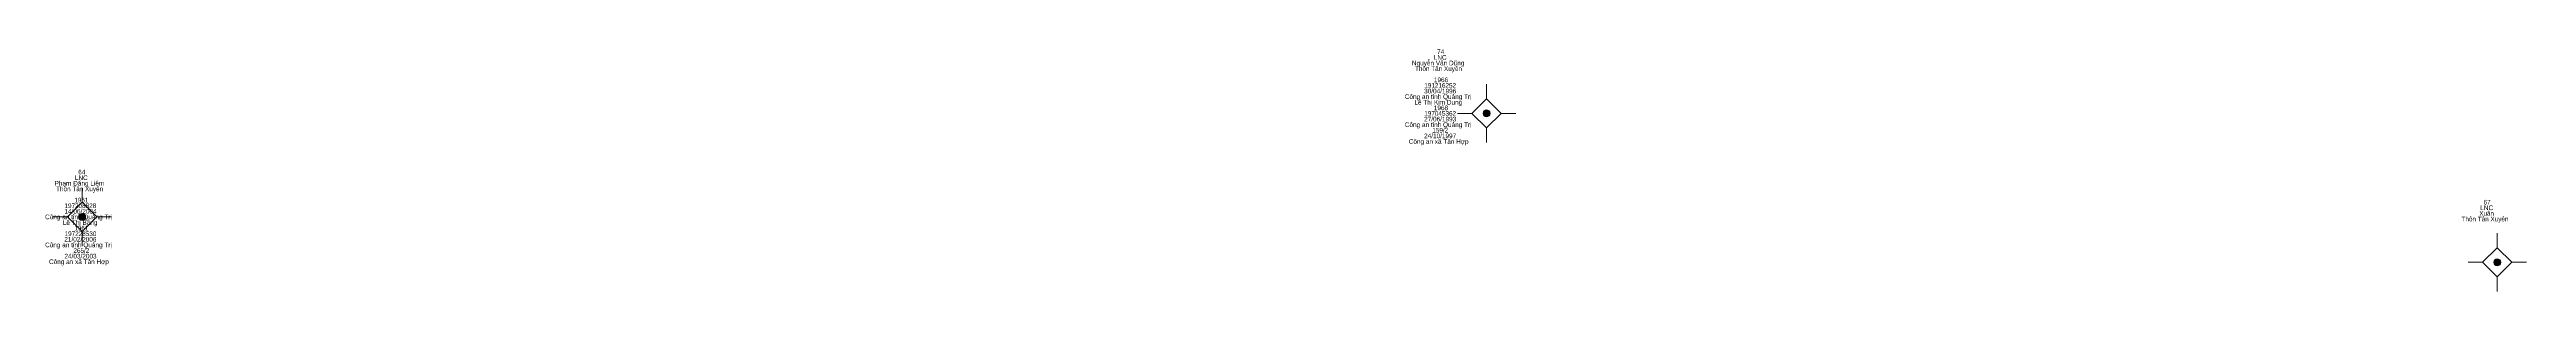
# Model space of a CAD drawing. Header units: metres. Extents: x 550999 to 552168, y 1840994 to 1841978.
# Drawn here: x 551423.3 to 551635.2, y 1841568.3 to 1841589 of the extents above; entities that cross this region are included whole.
import ezdxf
from ezdxf.enums import TextEntityAlignment as Align

# ---------------------------------------------------------------- set-up
doc = ezdxf.new("R2010")
doc.units = ezdxf.units.M
doc.header["$LTSCALE"] = 0.16
doc.layers.add('11', color=7, linetype='Continuous', lineweight=13)
doc.layers.add('15', color=7, linetype='Continuous')

msp = doc.modelspace()

# ---------------------------------------------------------------- hatches: boundary and pattern name
at = {"layer": '11'}
for points in [[(551546.5495, 1841583.58, 1), (551545.9495, 1841583.58, 1)], [(551426.3995, 1841574.71, 1), (551425.7995, 1841574.71, 1)], [(551633.0095, 1841570.82, 1), (551632.4095, 1841570.82, 1)]]:
    msp.add_hatch(color=256, dxfattribs=at).paths.add_polyline_path(points)

# ---------------------------------------------------------------- linework, layer by layer
for p, q in [((551546.25, 1841586.08), (551546.25, 1841584.83)), ((551545, 1841583.58), (551543.75, 1841583.58)), ((551548.75, 1841583.58), (551547.5, 1841583.58)), ((551546.25, 1841582.33), (551546.25, 1841581.08)), ((551426.1, 1841577.21), (551426.1, 1841575.96)), ((551424.85, 1841574.71), (551423.6, 1841574.71)), ((551426.1, 1841573.46), (551426.1, 1841572.21)), ((551428.6, 1841574.71), (551427.35, 1841574.71)), ((551632.71, 1841573.32), (551632.71, 1841572.07)), ((551631.46, 1841570.82), (551630.21, 1841570.82)), ((551635.21, 1841570.82), (551633.96, 1841570.82)), ((551632.71, 1841569.57), (551632.71, 1841568.32))]:
    msp.add_line(p, q, dxfattribs=at)
for points in [[(551546.25, 1841584.83), (551545, 1841583.58), (551546.25, 1841582.33), (551547.5, 1841583.58)], [(551426.1, 1841575.96), (551424.85, 1841574.71), (551426.1, 1841573.46), (551427.35, 1841574.71)], [(551632.71, 1841572.07), (551631.46, 1841570.82), (551632.71, 1841569.57), (551633.96, 1841570.82)]]:
    msp.add_lwpolyline(points, close=True, dxfattribs=at)
for centre in [(551546.2495, 1841583.58), (551426.0995, 1841574.71), (551632.7095, 1841570.82)]:
    msp.add_circle(centre, 0.3, dxfattribs=at)

# ---------------------------------------------------------------- texts
at = {"layer": '15'}
for s, width, p in [('Nguyễn Văn Dũng', 0.9, (551542.105, 1841587.69)), ('LNC', 0.95, (551542.28, 1841588.17)), ('74', 0.85, (551542.32, 1841588.65)), ('Thôn Tân Xuyên', 0.85, (551542.135, 1841587.21)), (' 30/04/1996', 0.9, (551542.205, 1841585.29)), (' 191216252', 0.85, (551542.205, 1841585.77)), (' 1966', 0.85, (551542.275, 1841586.25)), (' Công an tỉnh Quảng Trị', 0.9, (551542.035, 1841584.81)), ('Lê Thị Kim Dung', 0.9, (551542.12, 1841584.33)), (' 197045362', 0.85, (551542.205, 1841583.37)), (' 1968', 0.85, (551542.27, 1841583.85)), (' Công an tỉnh Quảng Trị', 0.9, (551542.035, 1841582.41)), (' Công an xã Tân Hợp', 0.9, (551542.075, 1841580.97)), (' 24/10/1997', 0.9, (551542.2, 1841581.45)), (' 27/06/1993', 0.9, (551542.205, 1841582.89)), ('159/2', 0.85, (551542.285, 1841581.93)), ('Phạm Đăng Liêm', 0.9, (551425.87, 1841577.39)), ('Thôn Tân Xuyên', 0.85, (551425.885, 1841576.91)), ('LNC', 0.95, (551426.03, 1841577.87)), ('64', 0.85, (551426.07, 1841578.35)), ('14/06/2004', 0.9, (551425.965, 1841574.99)), ('197208828', 0.85, (551425.95, 1841575.47)), ('1961', 0.8, (551426.035, 1841575.95)), ('Xuân', 0.8, (551631.805, 1841574.81)), ('LNC', 0.95, (551631.81, 1841575.29)), ('67', 0.85, (551631.84, 1841575.77)), ('Công an tỉnh Quảng Trị', 0.9, (551425.79, 1841574.51)), ('Lê Thị Bằng', 0.9, (551425.93, 1841574.03)), ('21/02/2006', 0.9, (551425.95, 1841572.59)), ('197228530', 0.85, (551425.96, 1841573.07)), ('1961', 0.8, (551426.035, 1841573.55)), ('Thôn Tân Xuyên', 0.85, (551631.665, 1841574.33)), ('Công an tỉnh Quảng Trị', 0.9, (551425.79, 1841572.11)), ('Công an xã Tân Hợp', 0.9, (551425.83, 1841570.67)), ('24/03/2003', 0.9, (551425.96, 1841571.15)), ('265/2', 0.85, (551426.035, 1841571.63))]:
    msp.add_text(s, height=0.4, dxfattribs=dict(at, width=width)).set_placement(p, align=Align.CENTER)

doc.saveas('drawing.dxf')
